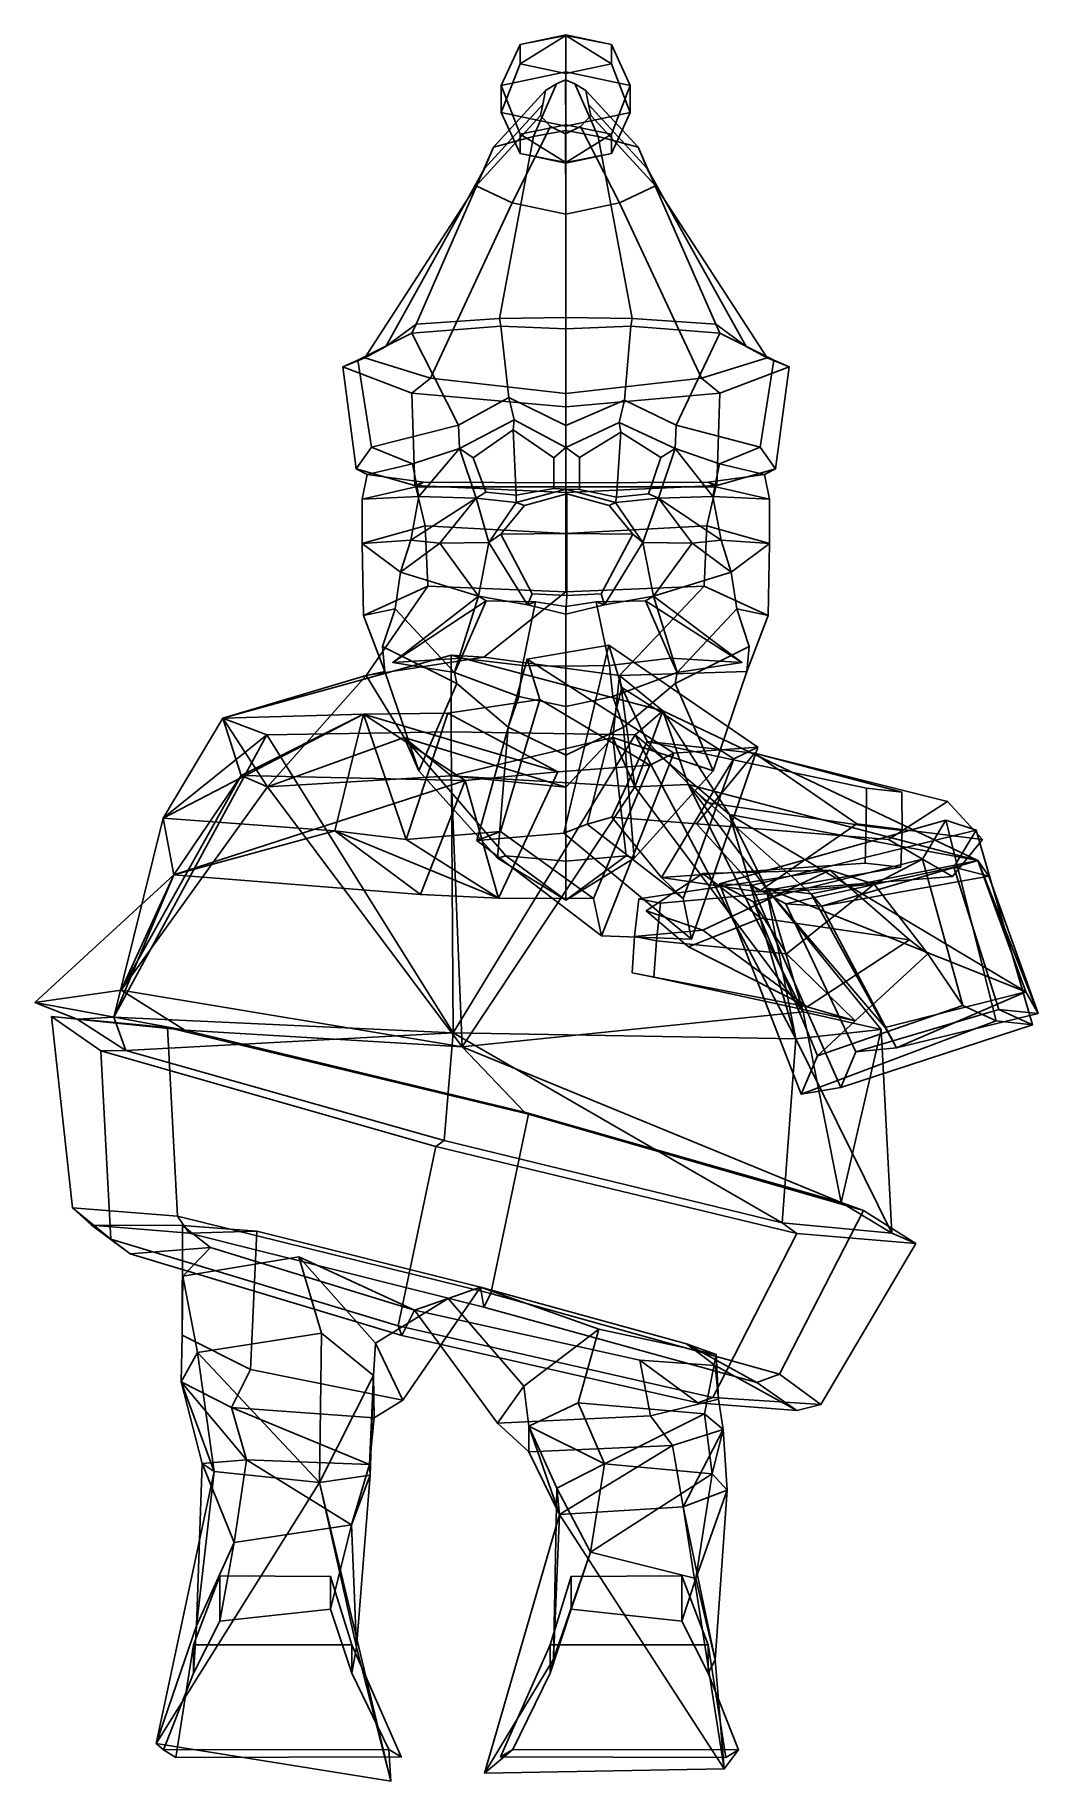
# Model space of a CAD drawing. Extents: x -126 to 173, y -160 to 361.
import ezdxf

# ---------------------------------------------------------------- set-up
doc = ezdxf.new("R2010")
doc.units = 0

msp = doc.modelspace()

# ---------------------------------------------------------------- linework, layer by layer
for p in [(-19.208097, 173.483734, 76.481369), (84.79847, 173.483734, 76.481369)]:
    msp.add_point(p)
for points in [[(18.712734, 357.672577, -29.904934), (32.321625, 360.535583, -36.798336), (32.321629, 349.526276, -48.066418), (13.075727, 345.477448, -38.317741)], [(32.321621, 349.08371, -9.224887), (32.321621, 360.352234, -20.709621), (18.71273, 351.946655, -16.118238)], [(18.71273, 351.946655, -16.118238), (32.321621, 360.352234, -20.709621), (18.712734, 357.672577, -29.904934)], [(32.321621, 360.352234, -20.709621), (32.321625, 360.535583, -36.798336), (18.712734, 357.672577, -29.904934)], [(32.321621, 360.352234, -20.709621), (45.930546, 357.672577, -29.90493), (32.321625, 360.535583, -36.798336)], [(45.930546, 351.946655, -16.118233), (45.930546, 357.672577, -29.90493), (32.321621, 360.352234, -20.709621)], [(32.321621, 349.08371, -9.224887), (45.930546, 351.946655, -16.118233), (32.321621, 360.352234, -20.709621)], [(45.930546, 357.672577, -29.90493), (51.56752, 345.477448, -38.317738), (32.321629, 349.526276, -48.066418), (32.321625, 360.535583, -36.798336)], [(13.075723, 337.379761, -18.820333), (18.71273, 351.946655, -16.118238), (18.712734, 357.672577, -29.904934), (13.075727, 345.477448, -38.317741)], [(51.567516, 337.379761, -18.82033), (51.56752, 345.477448, -38.317738), (45.930546, 357.672577, -29.90493), (45.930546, 351.946655, -16.118233)], [(32.321617, 333.330933, -9.071684), (32.321621, 349.08371, -9.224887), (18.71273, 351.946655, -16.118238), (13.075723, 337.379761, -18.820333)], [(18.712736, 330.910522, -41.019783), (13.075727, 345.477448, -38.317741), (32.321629, 349.526276, -48.066418), (32.321629, 333.773499, -47.913185)], [(32.321617, 333.330933, -9.071684), (51.567516, 337.379761, -18.82033), (45.930546, 351.946655, -16.118233), (32.321621, 349.08371, -9.224887)], [(45.930546, 330.910522, -41.019779), (32.321629, 333.773499, -47.913185), (32.321629, 349.526276, -48.066418), (51.56752, 345.477448, -38.317738)], [(26.275711, 343.939667, -17.589424), (25.525696, 339.830811, -19.321898), (8.127972, 320.708557, 24.556915), (10.8066, 327.100525, 35.120396)], [(29.616213, 345.934601, -16.74827), (26.275711, 343.939667, -17.589424), (10.8066, 327.100525, 35.120396), (22.736958, 330.203918, 40.24913)], [(13.075723, 337.379761, -18.820333), (13.075727, 345.477448, -38.317741), (18.712736, 330.910522, -41.019783), (18.712732, 325.184631, -27.233086)], [(32.311634, 347.098816, -16.25737), (29.616213, 345.934601, -16.74827), (22.736958, 330.203918, 40.24913), (32.363464, 332.015045, 43.242249)], [(32.311634, 347.098816, -16.25737), (32.363464, 332.015045, 43.242249), (41.989971, 330.203888, 40.24913), (35.007057, 345.934601, -16.748268)], [(35.007057, 345.934601, -16.748268), (41.989971, 330.203888, 40.24913), (53.92033, 327.100525, 35.120399), (38.347557, 343.939667, -17.589422)], [(38.347557, 343.939667, -17.589422), (53.92033, 327.100525, 35.120399), (56.598957, 320.708557, 24.556919), (39.097572, 339.830811, -19.321896)], [(51.567516, 337.379761, -18.82033), (45.930542, 325.184601, -27.233082), (45.930546, 330.910522, -41.019779), (51.56752, 345.477448, -38.317738)], [(25.525696, 339.830811, -19.321898), (24.839035, 336.516418, -20.719385), (5.675615, 315.552521, 16.035963), (8.127972, 320.708557, 24.556915)], [(39.097572, 339.830811, -19.321896), (56.598957, 320.708557, 24.556919), (59.051319, 315.552521, 16.035967), (39.784233, 336.516418, -20.719383)], [(24.839035, 336.516418, -20.719385), (27.839979, 333.27652, -22.085442), (16.393274, 310.51236, 7.706541), (5.675615, 315.552521, 16.035963)], [(32.321617, 333.330933, -9.071684), (13.075723, 337.379761, -18.820333), (18.712732, 325.184631, -27.233086), (32.321621, 322.321655, -20.339735)], [(27.839979, 333.27652, -22.085442), (32.31163, 331.093842, -23.005768), (32.363461, 307.116852, 2.095074), (16.393274, 310.51236, 7.706541)], [(32.321617, 322.504974, -36.428398), (18.712736, 330.910522, -41.019783), (32.321629, 333.773499, -47.913185)], [(36.783283, 333.27652, -22.08544), (48.333649, 310.512329, 7.706542), (32.363461, 307.116852, 2.095074), (32.31163, 331.093842, -23.005768)], [(32.321617, 333.330933, -9.071684), (32.321621, 322.321655, -20.339735), (45.930542, 325.184601, -27.233082), (51.567516, 337.379761, -18.82033)], [(32.321617, 322.504974, -36.428398), (32.321629, 333.773499, -47.913185), (45.930546, 330.910522, -41.019779)], [(39.784233, 336.516418, -20.719383), (59.051319, 315.552521, 16.035967), (48.333649, 310.512329, 7.706542), (36.783283, 333.27652, -22.08544)], [(-12.257105, 274.325958, 65.590981), (12.603201, 275.969391, 78.45623), (22.736958, 330.203918, 40.24913), (10.8066, 327.100525, 35.120396)], [(32.391464, 276.300629, 85.883911), (32.363464, 332.015045, 43.242249), (22.736958, 330.203918, 40.24913), (12.603201, 275.969391, 78.45623)], [(18.712732, 325.184631, -27.233086), (18.712736, 330.910522, -41.019783), (32.321617, 322.504974, -36.428398)], [(45.930542, 325.184601, -27.233082), (32.321617, 322.504974, -36.428398), (45.930546, 330.910522, -41.019779)], [(32.391464, 276.300629, 85.883911), (52.179722, 275.969391, 78.45623), (41.989971, 330.203888, 40.24913), (32.363464, 332.015045, 43.242249)], [(77.040039, 274.325958, 65.590981), (53.92033, 327.100525, 35.120399), (41.989971, 330.203888, 40.24913), (52.179722, 275.969391, 78.45623)], [(-21.297636, 267.628448, 38.143795), (-12.257105, 274.325958, 65.590981), (10.8066, 327.100525, 35.120396), (8.127972, 320.708557, 24.556915)], [(32.321621, 322.321655, -20.339735), (18.712732, 325.184631, -27.233086), (32.321617, 322.504974, -36.428398)], [(32.321621, 322.321655, -20.339735), (32.321617, 322.504974, -36.428398), (45.930542, 325.184601, -27.233082)], [(86.080566, 267.628448, 38.143795), (56.598957, 320.708557, 24.556919), (53.92033, 327.100525, 35.120399), (77.040039, 274.325958, 65.590981)], [(-27.567575, 264.313995, 15.175599), (-21.297636, 267.628448, 38.143795), (8.127972, 320.708557, 24.556915), (5.675615, 315.552521, 16.035963)], [(92.35051, 264.313995, 15.175599), (59.051319, 315.552521, 16.035967), (56.598957, 320.708557, 24.556919), (86.080566, 267.628448, 38.143795)], [(-7.979662, 258.234894, -5.563384), (-27.567575, 264.313995, 15.175599), (5.675615, 315.552521, 16.035963), (16.393274, 310.51236, 7.706541)], [(72.762589, 258.234894, -5.563384), (48.333649, 310.512329, 7.706542), (59.051319, 315.552521, 16.035967), (92.35051, 264.313995, 15.175599)], [(32.391464, 253.669556, -24.531799), (-7.979662, 258.234894, -5.563384), (16.393274, 310.51236, 7.706541), (32.363461, 307.116852, 2.095074)], [(32.391464, 253.669556, -24.531799), (32.363461, 307.116852, 2.095074), (48.333649, 310.512329, 7.706542), (72.762589, 258.234894, -5.563384)], [(12.991865, 273.711914, 83.361557), (12.603201, 275.969391, 78.45623), (-12.257105, 274.325958, 65.590981), (-13.499456, 271.64682, 70.202621)], [(32.391464, 272.963745, 89.477066), (32.391464, 276.300629, 85.883911), (12.603201, 275.969391, 78.45623), (12.991865, 273.711914, 83.361557)], [(32.391464, 272.963745, 89.477066), (51.791058, 273.711914, 83.361557), (52.179722, 275.969391, 78.45623), (32.391464, 276.300629, 85.883911)], [(51.791058, 273.711914, 83.361557), (78.282387, 271.64679, 70.202621), (77.040039, 274.325958, 65.590981), (52.179722, 275.969391, 78.45623)], [(-13.499456, 271.64682, 70.202621), (-12.257105, 274.325958, 65.590981), (-21.297636, 267.628448, 38.143795), (-29.596315, 263.572113, 39.553745)], [(0.407956, 244.189209, 76.455139), (-13.499456, 271.64682, 70.202621), (-29.596315, 263.572113, 39.553745), (-25.54925, 237.617249, 57.895088)], [(15.348691, 252.434967, 87.56958), (12.991865, 273.711914, 83.361557), (-13.499456, 271.64682, 70.202621), (0.407956, 244.189209, 76.455139)], [(32.391464, 244.106018, 91.793594), (32.391464, 272.963745, 89.477066), (12.991865, 273.711914, 83.361557), (15.348691, 252.434967, 87.56958)], [(32.391464, 244.106018, 91.793594), (49.837959, 251.630585, 87.639954), (51.791058, 273.711914, 83.361557), (32.391464, 272.963745, 89.477066)], [(49.837959, 251.630585, 87.639954), (65.247009, 244.189209, 76.455147), (78.282387, 271.64679, 70.202621), (51.791058, 273.711914, 83.361557)], [(65.247009, 244.189209, 76.455147), (90.332184, 237.617249, 57.895088), (94.379242, 263.572113, 39.553745), (78.282387, 271.64679, 70.202621)], [(78.282387, 271.64679, 70.202621), (94.379242, 263.572113, 39.553745), (86.080566, 267.628448, 38.143795), (77.040039, 274.325958, 65.590981)], [(-29.596315, 263.572113, 39.553745), (-21.297636, 267.628448, 38.143795), (-27.567575, 264.313995, 15.175599), (-34.122005, 261.561127, 13.751998)], [(94.379242, 263.572113, 39.553745), (98.904938, 261.561127, 13.751998), (92.35051, 264.313995, 15.175599), (86.080566, 267.628448, 38.143795)], [(-34.122005, 261.561127, 13.751998), (-27.567575, 264.313995, 15.175599), (-7.979662, 258.234894, -5.563384), (-13.50838, 253.783752, -8.997208)], [(-25.54925, 237.617249, 57.895088), (-29.596315, 263.572113, 39.553745), (-34.122005, 261.561127, 13.751998), (-30.122669, 231.177917, 20.593285)], [(-30.122669, 231.177917, 20.593285), (-34.122005, 261.561127, 13.751998), (-13.50838, 253.783752, -8.997208), (-12.613051, 226.170685, -5.220578)], [(98.904938, 261.561127, 13.751998), (78.291306, 253.783752, -8.997208), (72.762589, 258.234894, -5.563384), (92.35051, 264.313995, 15.175599)], [(94.905602, 231.177917, 20.593285), (77.395981, 226.170685, -5.220578), (78.291306, 253.783752, -8.997208), (98.904938, 261.561127, 13.751998)], [(90.332184, 237.617249, 57.895088), (94.905602, 231.177917, 20.593285), (98.904938, 261.561127, 13.751998), (94.379242, 263.572113, 39.553745)], [(-13.50838, 253.783752, -8.997208), (-7.979662, 258.234894, -5.563384), (32.391464, 253.669556, -24.531799), (32.391464, 249.670898, -28.751328)], [(78.291306, 253.783752, -8.997208), (32.391464, 249.670898, -28.751328), (32.391464, 253.669556, -24.531799), (72.762589, 258.234894, -5.563384)], [(-12.613051, 226.170685, -5.220578), (-13.50838, 253.783752, -8.997208), (32.391464, 249.670898, -28.751328), (32.39146, 224.162659, -24.888515)], [(15.348691, 252.434967, 87.56958), (0.407956, 244.189209, 76.455139), (0.700667, 237.255859, 74.955139), (16.917383, 245.788818, 86.918739)], [(32.391464, 244.106018, 91.793594), (15.348691, 252.434967, 87.56958), (16.917383, 245.788818, 86.918739), (32.391464, 237.497681, 89.069885)], [(77.395981, 226.170685, -5.220578), (32.39146, 224.162659, -24.888515), (32.391464, 249.670898, -28.751328), (78.291306, 253.783752, -8.997208)], [(32.391464, 244.106018, 91.793594), (32.391464, 237.497681, 89.069885), (48.269264, 244.981995, 86.932816), (49.837959, 251.630585, 87.639954)], [(49.837959, 251.630585, 87.639954), (48.269264, 244.981995, 86.932816), (64.9543, 237.255859, 74.955139), (65.247009, 244.189209, 76.455147)], [(16.658535, 242.816284, 84.455933), (16.917383, 245.788818, 86.918739), (0.700667, 237.255859, 74.955139), (4.721404, 234.447571, 74.640358)], [(16.658535, 242.816284, 84.455933), (28.80641, 234.444366, 86.081963), (32.391464, 237.497681, 89.069885), (16.917383, 245.788818, 86.918739)], [(48.776138, 242.121094, 84.254883), (48.269264, 244.981995, 86.932816), (32.391464, 237.497681, 89.069885), (36.429657, 234.563629, 86.262276)], [(48.776138, 242.121094, 84.254883), (60.695484, 234.567017, 72.136864), (64.9543, 237.255859, 74.955139), (48.269264, 244.981995, 86.932816)], [(-13.38371, 232.67926, 58.315578), (0.700667, 237.255859, 74.955139), (0.407956, 244.189209, 76.455139), (-25.54925, 237.617249, 57.895088)], [(17.557892, 223.323151, 82.626404), (16.658535, 242.816284, 84.455933), (4.721404, 234.447571, 74.640358), (8.468406, 224.25769, 77.53418)], [(28.80641, 234.444366, 86.081963), (16.658535, 242.816284, 84.455933), (17.557892, 223.323151, 82.626404), (28.80641, 225.327087, 86.926163)], [(36.429657, 234.563629, 86.262276), (36.429657, 225.059021, 87.30452), (47.459126, 222.710754, 81.996193), (48.776138, 242.121094, 84.254883)], [(47.459126, 222.710754, 81.996193), (57.02145, 223.706787, 75.709473), (60.695484, 234.567017, 72.136864), (48.776138, 242.121094, 84.254883)], [(78.166641, 232.67926, 58.315578), (90.332184, 237.617249, 57.895088), (65.247009, 244.189209, 76.455147), (64.9543, 237.255859, 74.955139)], [(-25.54925, 237.617249, 57.895088), (-30.122669, 231.177917, 20.593285), (-26.817125, 229.514771, 21.399323), (-13.38371, 232.67926, 58.315578)], [(-11.410958, 222.9776, 58.642235), (0.700667, 237.255859, 74.955139), (-13.38371, 232.67926, 58.315578)], [(5.630935, 222.416992, 78.535522), (0.700667, 237.255859, 74.955139), (-11.410958, 222.9776, 58.642235)], [(8.468406, 224.25769, 77.53418), (4.721404, 234.447571, 74.640358), (0.700667, 237.255859, 74.955139), (5.630935, 222.416992, 78.535522)], [(28.80641, 225.327087, 86.926163), (32.391464, 225.079681, 90.130562), (32.391464, 237.497681, 89.069885), (28.80641, 234.444366, 86.081963)], [(36.429657, 225.059021, 87.30452), (36.429657, 234.563629, 86.262276), (32.391464, 237.497681, 89.069885), (32.391464, 225.079681, 90.130562)], [(57.02145, 223.706787, 75.709473), (60.024033, 222.416992, 78.535522), (64.9543, 237.255859, 74.955139), (60.695484, 234.567017, 72.136864)], [(60.024033, 222.416992, 78.535522), (76.193886, 222.9776, 58.642235), (64.9543, 237.255859, 74.955139)], [(76.193886, 222.9776, 58.642235), (78.166641, 232.67926, 58.315578), (64.9543, 237.255859, 74.955139)], [(90.332184, 237.617249, 57.895088), (78.166641, 232.67926, 58.315578), (91.60006, 229.514771, 21.399323), (94.905602, 231.177917, 20.593285)], [(-30.122669, 231.177917, 20.593285), (-12.613051, 226.170685, -5.220578), (-10.026922, 227.219543, -4.913687), (-26.817125, 229.514771, 21.399323)], [(-13.38371, 232.67926, 58.315578), (-26.817125, 229.514771, 21.399323), (-28.321535, 222.161499, 22.448393), (-11.410958, 222.9776, 58.642235)], [(-28.321535, 222.161499, 22.448393), (-26.817125, 229.514771, 21.399323), (-10.026922, 227.219543, -4.913687), (-12.339285, 225.840881, -7.341248)], [(94.905602, 231.177917, 20.593285), (91.60006, 229.514771, 21.399323), (74.809853, 227.219543, -4.913687), (77.395981, 226.170685, -5.220578)], [(93.104462, 222.161499, 22.448393), (77.122208, 225.840881, -7.341248), (74.809853, 227.219543, -4.913687), (91.60006, 229.514771, 21.399323)], [(78.166641, 232.67926, 58.315578), (76.193886, 222.9776, 58.642235), (93.104462, 222.161499, 22.448393), (91.60006, 229.514771, 21.399323)], [(-28.343317, 208.967529, 24.627325), (-28.321535, 222.161499, 22.448393), (-12.339285, 225.840881, -7.341248), (-9.594507, 214.143799, -8.824977)], [(-12.613051, 226.170685, -5.220578), (32.39146, 224.162659, -24.888515), (32.39146, 226.992981, -22.073092), (-10.026922, 227.219543, -4.913687)], [(-12.339285, 225.840881, -7.341248), (-10.026922, 227.219543, -4.913687), (32.39146, 226.992981, -22.073092), (32.39146, 225.766663, -22.418888)], [(-9.594507, 214.143799, -8.824977), (-12.339285, 225.840881, -7.341248), (32.39146, 225.766663, -22.418888), (32.391445, 211.890503, -20.959574)], [(17.557892, 223.323151, 82.626404), (8.468406, 224.25769, 77.53418), (5.630935, 222.416992, 78.535522), (17.590784, 221.136108, 84.822235)], [(17.557892, 223.323151, 82.626404), (17.590784, 221.136108, 84.822235), (32.391464, 225.079681, 90.130562), (28.80641, 225.327087, 86.926163)], [(32.649845, 223.693329, 104.522385), (32.391464, 225.079681, 90.130562), (17.590784, 221.136108, 84.822235), (20.026972, 220.259094, 101.005867)], [(74.377434, 214.143799, -8.824977), (32.391445, 211.890503, -20.959574), (32.39146, 225.766663, -22.418888), (77.122208, 225.840881, -7.341248)], [(77.395981, 226.170685, -5.220578), (74.809853, 227.219543, -4.913687), (32.39146, 226.992981, -22.073092), (32.39146, 224.162659, -24.888515)], [(77.122208, 225.840881, -7.341248), (32.39146, 225.766663, -22.418888), (32.39146, 226.992981, -22.073092), (74.809853, 227.219543, -4.913687)], [(32.649845, 223.693329, 104.522385), (45.27272, 220.259094, 101.005867), (47.192142, 221.136108, 84.822235), (32.391464, 225.079681, 90.130562)], [(47.459126, 222.710754, 81.996193), (36.429657, 225.059021, 87.30452), (32.391464, 225.079681, 90.130562), (47.192142, 221.136108, 84.822235)], [(93.126251, 208.967529, 24.627325), (74.377434, 214.143799, -8.824977), (77.122208, 225.840881, -7.341248), (93.104462, 222.161499, 22.448393)], [(-11.410958, 222.9776, 58.642235), (-28.321535, 222.161499, 22.448393), (-28.343317, 208.967529, 24.627325), (-13.852727, 209.878479, 58.491058)], [(-13.852727, 209.878479, 58.491058), (5.630935, 222.416992, 78.535522), (-11.410958, 222.9776, 58.642235)], [(-5.19875, 209.061707, 81.712074), (5.630935, 222.416992, 78.535522), (-13.852727, 209.878479, 58.491058)], [(-5.19875, 209.061707, 81.712074), (9.433009, 209.215088, 84.746506), (5.630935, 222.416992, 78.535522)], [(9.433009, 209.215088, 84.746506), (17.590784, 221.136108, 84.822235), (5.630935, 222.416992, 78.535522)], [(12.950644, 211.694733, 102.203201), (20.026972, 220.259094, 101.005867), (17.590784, 221.136108, 84.822235), (9.433009, 209.215088, 84.746506)], [(32.649845, 211.876404, 108.652412), (32.649845, 223.693329, 104.522385), (20.026972, 220.259094, 101.005867), (12.950644, 211.694733, 102.203201)], [(32.649845, 211.876404, 108.652412), (52.349049, 211.694733, 102.203201), (45.27272, 220.259094, 101.005867), (32.649845, 223.693329, 104.522385)], [(52.349049, 211.694733, 102.203201), (55.349922, 209.215088, 84.746506), (47.192142, 221.136108, 84.822235), (45.27272, 220.259094, 101.005867)], [(47.459126, 222.710754, 81.996193), (47.192142, 221.136108, 84.822235), (60.024033, 222.416992, 78.535522), (57.02145, 223.706787, 75.709473)], [(55.349922, 209.215088, 84.746506), (60.024033, 222.416992, 78.535522), (47.192142, 221.136108, 84.822235)], [(69.981682, 209.061707, 81.712074), (60.024033, 222.416992, 78.535522), (55.349922, 209.215088, 84.746506)], [(78.635658, 209.878479, 58.491058), (76.193886, 222.9776, 58.642235), (60.024033, 222.416992, 78.535522)], [(69.981682, 209.061707, 81.712074), (78.635658, 209.878479, 58.491058), (60.024033, 222.416992, 78.535522)], [(76.193886, 222.9776, 58.642235), (78.635658, 209.878479, 58.491058), (93.126251, 208.967529, 24.627325), (93.104462, 222.161499, 22.448393)], [(-27.906961, 187.413269, 25.990013), (-28.343317, 208.967529, 24.627325), (-9.594507, 214.143799, -8.824977), (-8.801791, 196.156128, -5.914131)], [(-8.801791, 196.156128, -5.914131), (-9.594507, 214.143799, -8.824977), (32.391445, 211.890503, -20.959574), (32.391445, 194.530426, -16.528414)], [(73.584717, 196.156128, -5.914132), (32.391445, 194.530426, -16.528414), (32.391445, 211.890503, -20.959574), (74.377434, 214.143799, -8.824977)], [(92.689896, 187.413269, 25.990011), (73.584717, 196.156128, -5.914132), (74.377434, 214.143799, -8.824977), (93.126251, 208.967529, 24.627325)], [(-13.852727, 209.878479, 58.491058), (-28.343317, 208.967529, 24.627325), (-16.918802, 200.355103, 57.93428)], [(-18.524546, 189.425171, 58.112984), (-16.918802, 200.355103, 57.93428), (-28.343317, 208.967529, 24.627325), (-27.906961, 187.413269, 25.990013)], [(-16.918802, 200.355103, 57.93428), (-5.19875, 209.061707, 81.712074), (-13.852727, 209.878479, 58.491058)], [(6.29787, 193.248383, 78.594643), (-5.19875, 209.061707, 81.712074), (-16.918802, 200.355103, 57.93428)], [(6.29787, 193.248383, 78.594643), (9.433009, 209.215088, 84.746506), (-5.19875, 209.061707, 81.712074)], [(20.925003, 190.627991, 84.49778), (9.433009, 209.215088, 84.746506), (6.29787, 193.248383, 78.594643)], [(22.374971, 193.946747, 97.367508), (12.950644, 211.694733, 102.203201), (9.433009, 209.215088, 84.746506), (20.925003, 190.627991, 84.49778)], [(32.649845, 193.425293, 102.597534), (32.649845, 211.876404, 108.652412), (12.950644, 211.694733, 102.203201), (22.374971, 193.946747, 97.367508)], [(32.649845, 193.425293, 102.597534), (42.924721, 193.946747, 97.367508), (52.349049, 211.694733, 102.203201), (32.649845, 211.876404, 108.652412)], [(42.924721, 193.946747, 97.367508), (43.857925, 190.627991, 84.49778), (55.349922, 209.215088, 84.746506), (52.349049, 211.694733, 102.203201)], [(43.857925, 190.627991, 84.49778), (58.485062, 193.248383, 78.594643), (55.349922, 209.215088, 84.746506)], [(58.485062, 193.248383, 78.594643), (69.981682, 209.061707, 81.712074), (55.349922, 209.215088, 84.746506)], [(58.485062, 193.248383, 78.594643), (81.701736, 200.355103, 57.93428), (69.981682, 209.061707, 81.712074)], [(81.701736, 200.355103, 57.93428), (78.635658, 209.878479, 58.491058), (69.981682, 209.061707, 81.712074)], [(78.635658, 209.878479, 58.491058), (81.701736, 200.355103, 57.93428), (93.126251, 208.967529, 24.627325)], [(83.30748, 189.425171, 58.112984), (92.689896, 187.413269, 25.990011), (93.126251, 208.967529, 24.627325), (81.701736, 200.355103, 57.93428)], [(-18.524546, 189.425171, 58.112984), (-0.81014, 170.422424, 84.903992), (6.29787, 193.248383, 78.594643), (-16.918802, 200.355103, 57.93428)], [(83.30748, 189.425171, 58.112984), (81.701736, 200.355103, 57.93428), (58.485062, 193.248383, 78.594643), (65.593071, 170.422424, 84.903992)], [(-21.578421, 170.801636, 30.099125), (-27.906961, 187.413269, 25.990013), (-8.801791, 196.156128, -5.914131), (-27.144491, 169.574829, 22.78937)], [(-27.144491, 169.574829, 22.78937), (-8.801791, 196.156128, -5.914131), (32.391445, 194.530426, -16.528414), (7.919498, 175.038818, 1.763504)], [(8.66406, 191.827759, 92.594864), (6.29787, 193.248383, 78.594643), (-19.208097, 173.483734, 76.481369)], [(-19.208097, 173.483734, 76.481369), (6.29787, 193.248383, 78.594643), (-0.81014, 170.422424, 84.903992)], [(8.66406, 191.827759, 92.594864), (23.361429, 191.565491, 92.711975), (20.925003, 190.627991, 84.49778), (6.29787, 193.248383, 78.594643)], [(48.339573, 169.574829, 22.78937), (7.919498, 175.038818, 1.763504), (32.391445, 194.530426, -16.528414), (73.584717, 196.156128, -5.914132)], [(32.649845, 193.425293, 102.597534), (22.374971, 193.946747, 97.367508), (20.925003, 190.627991, 84.49778), (32.391464, 187.840637, 90.417267)], [(32.649845, 193.425293, 102.597534), (32.391464, 187.840637, 90.417267), (43.857925, 190.627991, 84.49778), (42.924721, 193.946747, 97.367508)], [(56.11887, 191.827759, 92.594864), (58.485062, 193.248383, 78.594643), (43.857925, 190.627991, 84.49778), (41.421501, 191.565491, 92.711975)], [(86.361351, 170.801636, 30.099123), (48.339573, 169.574829, 22.78937), (73.584717, 196.156128, -5.914132), (92.689896, 187.413269, 25.990011)], [(56.11887, 191.827759, 92.594864), (84.79847, 173.483734, 76.481369), (58.485062, 193.248383, 78.594643)], [(84.79847, 173.483734, 76.481369), (65.593071, 170.422424, 84.903992), (58.485062, 193.248383, 78.594643)], [(-21.578421, 170.801636, 30.099125), (-22.24777, 178.167114, 61.283264), (-18.524546, 189.425171, 58.112984), (-27.906961, 187.413269, 25.990013)], [(-18.524546, 189.425171, 58.112984), (-22.24777, 178.167114, 61.283264), (-0.126969, 167.200684, 75.892807), (-0.81014, 170.422424, 84.903992)], [(1.186858, 174.779022, 94.988876), (8.66406, 191.827759, 92.594864), (-19.208097, 173.483734, 76.481369)], [(23.361429, 191.565491, 92.711975), (8.66406, 191.827759, 92.594864), (1.186858, 174.779022, 94.988876), (19.400476, 172.587708, 103.656441)], [(19.400476, 172.587708, 103.656441), (32.391464, 172.384216, 104.340149), (32.391464, 190.151428, 95.460541), (23.361429, 191.565491, 92.711975)], [(32.391464, 190.151428, 95.460541), (32.391464, 187.840637, 90.417267), (20.925003, 190.627991, 84.49778), (23.361429, 191.565491, 92.711975)], [(45.38245, 172.587708, 103.656441), (41.421501, 191.565491, 92.711975), (32.391464, 190.151428, 95.460541), (32.391464, 172.384216, 104.340149)], [(32.391464, 190.151428, 95.460541), (41.421501, 191.565491, 92.711975), (43.857925, 190.627991, 84.49778), (32.391464, 187.840637, 90.417267)], [(41.421501, 191.565491, 92.711975), (45.38245, 172.587708, 103.656441), (63.596073, 174.779022, 94.988876), (56.11887, 191.827759, 92.594864)], [(63.596073, 174.779022, 94.988876), (84.79847, 173.483734, 76.481369), (56.11887, 191.827759, 92.594864)], [(83.30748, 189.425171, 58.112984), (65.593071, 170.422424, 84.903992), (64.909897, 167.200684, 75.892807), (87.030708, 178.167114, 61.283264)], [(86.361351, 170.801636, 30.099123), (92.689896, 187.413269, 25.990011), (83.30748, 189.425171, 58.112984), (87.030708, 178.167114, 61.283264)], [(-0.126969, 167.200684, 75.892807), (-22.24777, 178.167114, 61.283264), (-21.578421, 170.801636, 30.099125), (-11.500352, 141.154175, 46.093552)], [(31.804848, 122.525208, 197.979782), (45.197418, 178.6203, 174.777786), (20.797024, 174.389954, 153.892654), (5.878274, 120.330383, 177.485611)], [(64.589813, 146.428558, 103.791679), (20.797024, 174.389954, 153.892654), (45.197418, 178.6203, 174.777786), (89.572556, 148.203827, 125.470535)], [(31.804848, 122.525208, 197.979782), (38.706837, 125.283539, 189.348282), (49.098778, 166.037659, 171.350113), (45.197418, 178.6203, 174.777786)], [(89.572556, 148.203827, 125.470535), (45.197418, 178.6203, 174.777786), (49.098778, 166.037659, 171.350113), (82.470245, 144.737061, 134.417038)], [(64.909897, 167.200684, 75.892807), (76.283279, 141.154175, 46.093552), (86.361351, 170.801636, 30.099123), (87.030708, 178.167114, 61.283264)], [(-1.853932, 175.667419, 2.126543), (-1.857344, 152.779846, -48.828026), (-56.752666, 151.893738, -40.071373), (-69.913673, 156.816528, -4.447492)], [(-1.853932, 175.667419, 2.126543), (-69.913673, 156.816528, -4.447492), (-27.144491, 169.574829, 22.78937), (7.919498, 175.038818, 1.763504)], [(-0.81014, 170.422424, 84.903992), (1.186858, 174.779022, 94.988876), (-19.208097, 173.483734, 76.481369)], [(-1.853932, 175.667419, 2.126543), (61.296047, 159.037598, -2.810117), (53.064346, 151.893738, -40.071373), (-1.857344, 152.779846, -48.828026)], [(7.919498, 175.038818, 1.763504), (48.339573, 169.574829, 22.78937), (61.296047, 159.037598, -2.810117), (-1.853932, 175.667419, 2.126543)], [(19.400476, 172.587708, 103.656441), (1.186858, 174.779022, 94.988876), (-0.81014, 170.422424, 84.903992), (18.398849, 163.288666, 93.750816)], [(5.878274, 120.330383, 177.485611), (20.797024, 174.389954, 153.892654), (24.569313, 162.402191, 150.560028), (12.893144, 123.091125, 168.717361)], [(32.391464, 172.384216, 104.340149), (19.400476, 172.587708, 103.656441), (18.398849, 163.288666, 93.750816), (32.391464, 160.321869, 99.222183)], [(64.589813, 146.428558, 103.791679), (57.371582, 142.862488, 112.888626), (24.569313, 162.402191, 150.560028), (20.797024, 174.389954, 153.892654)], [(32.391464, 172.384216, 104.340149), (32.391464, 160.321869, 99.222183), (46.384079, 163.288666, 93.750816), (45.38245, 172.587708, 103.656441)], [(45.38245, 172.587708, 103.656441), (46.384079, 163.288666, 93.750816), (65.593071, 170.422424, 84.903992), (63.596073, 174.779022, 94.988876)], [(65.593071, 170.422424, 84.903992), (84.79847, 173.483734, 76.481369), (63.596073, 174.779022, 94.988876)], [(-69.913673, 156.816528, -4.447492), (-56.614574, 136.405731, 55.426003), (-27.144491, 169.574829, 22.78937)], [(-56.614574, 136.405731, 55.426003), (-15.809608, 151.091187, 47.566353), (-27.144491, 169.574829, 22.78937)], [(-11.500352, 141.154175, 46.093552), (-21.578421, 170.801636, 30.099125), (-27.144491, 169.574829, 22.78937), (-15.809608, 151.091187, 47.566353)], [(12.03143, 115.152649, 77.845467), (15.216556, 154.137146, 95.798668), (-0.126969, 167.200684, 75.892807), (-11.500352, 141.154175, 46.093552)], [(15.216556, 154.137146, 95.798668), (18.398849, 163.288666, 93.750816), (-0.81014, 170.422424, 84.903992), (-0.126969, 167.200684, 75.892807)], [(76.283279, 141.154175, 46.093552), (46.37785, 151.091187, 47.566353), (48.339573, 169.574829, 22.78937), (86.361351, 170.801636, 30.099123)], [(52.935226, 136.405731, 55.425999), (48.339573, 169.574829, 22.78937), (46.37785, 151.091187, 47.566353)], [(49.566372, 154.137146, 95.798668), (64.909897, 167.200684, 75.892807), (65.593071, 170.422424, 84.903992), (46.384079, 163.288666, 93.750816)], [(61.296047, 159.037598, -2.810117), (48.339573, 169.574829, 22.78937), (52.935226, 136.405731, 55.425999)], [(52.751499, 115.152649, 77.845467), (76.283279, 141.154175, 46.093552), (64.909897, 167.200684, 75.892807), (49.566372, 154.137146, 95.798668)], [(12.893144, 123.091125, 168.717361), (24.569313, 162.402191, 150.560028), (-2.837895, 158.340118, 127.330933), (-15.258835, 120.700073, 146.217606)], [(-2.837895, 158.340118, 127.330933), (24.569313, 162.402191, 150.560028), (57.371582, 142.862488, 112.888626), (29.999403, 140.818024, 89.410072)], [(32.391464, 145.791687, 102.164879), (32.391464, 160.321869, 99.222183), (18.398849, 163.288666, 93.750816), (15.216556, 154.137146, 95.798668)], [(32.391464, 145.791687, 102.164879), (49.566372, 154.137146, 95.798668), (46.384079, 163.288666, 93.750816), (32.391464, 160.321869, 99.222183)], [(46.127705, 127.350769, 183.696426), (56.642212, 149.926483, 168.488937), (49.098778, 166.037659, 171.350113), (38.706837, 125.283539, 189.348282)], [(74.343872, 131.695374, 144.604858), (82.470245, 144.737061, 134.417038), (49.098778, 166.037659, 171.350113), (56.642212, 149.926483, 168.488937)], [(-87.713943, 127.050232, -19.221262), (-27.978804, 158.038666, 79.437309), (-69.913673, 156.816528, -4.447492)], [(-87.713943, 127.050232, -19.221262), (-36.548073, 123.21228, 97.216919), (-27.978804, 158.038666, 79.437309)], [(-87.713943, 127.050232, -19.221262), (-69.913673, 156.816528, -4.447492), (-56.752666, 151.893738, -40.071373)], [(-64.401245, 139.768311, 19.631517), (-69.913673, 156.816528, -4.447492), (-27.978804, 158.038666, 79.437309)], [(-64.401245, 139.768311, 19.631517), (-56.614574, 136.405731, 55.426003), (-69.913673, 156.816528, -4.447492)], [(-64.401245, 139.768311, 19.631517), (-27.978804, 158.038666, 79.437309), (2.340626, 138.21521, 48.344009)], [(-15.258835, 120.700073, 146.217606), (-27.978804, 158.038666, 79.437309), (-36.548073, 123.21228, 97.216919)], [(29.999403, 140.818024, 89.410072), (-27.978804, 158.038666, 79.437309), (-2.837895, 158.340118, 127.330933)], [(-15.258835, 120.700073, 146.217606), (-2.837895, 158.340118, 127.330933), (-27.978804, 158.038666, 79.437309)], [(29.999403, 140.818024, 89.410072), (2.340626, 138.21521, 48.344009), (-27.978804, 158.038666, 79.437309)], [(68.863998, 137.066223, 41.860542), (61.296047, 159.037598, -2.810117), (52.935226, 136.405731, 55.425999)], [(81.110985, 128.122223, -32.56757), (53.064346, 151.893738, -40.071373), (61.296047, 159.037598, -2.810117)], [(68.863998, 137.066223, 41.860542), (155.231415, 114.404724, 55.537479), (61.296047, 159.037598, -2.810117)], [(81.110985, 128.122223, -32.56757), (61.296047, 159.037598, -2.810117), (155.231415, 114.404724, 55.537479)], [(-102.381958, 67.696808, -70.518303), (-56.752666, 151.893738, -40.071373), (-1.221247, 62.991302, -106.534233)], [(-102.381958, 67.696808, -70.518303), (-87.713943, 127.050232, -19.221262), (-56.752666, 151.893738, -40.071373)], [(-1.221247, 62.991302, -106.534233), (-56.752666, 151.893738, -40.071373), (-1.857344, 152.779846, -48.828026)], [(-1.823221, 139.682312, 62.260628), (-15.809608, 151.091187, 47.566353), (-56.614574, 136.405731, 55.426003)], [(12.03143, 115.152649, 77.845467), (-11.500352, 141.154175, 46.093552), (-15.809608, 151.091187, 47.566353), (14.450376, 115.84491, 61.938782)], [(14.450376, 115.84491, 61.938782), (-15.809608, 151.091187, 47.566353), (32.391464, 136.247467, 35.995632), (32.391464, 114.210785, 57.642708)], [(32.391464, 136.247467, 35.995632), (-15.809608, 151.091187, 47.566353), (-1.823221, 139.682312, 62.260628)], [(-1.221247, 62.991302, -106.534233), (-1.857344, 152.779846, -48.828026), (53.064346, 151.893738, -40.071373)], [(32.391464, 136.247467, 35.995632), (-1.823221, 139.682312, 62.260628), (46.37785, 151.091187, 47.566353)], [(-1.823221, 139.682312, 62.260628), (52.935226, 136.405731, 55.425999), (46.37785, 151.091187, 47.566353)], [(100.899857, 61.213303, -73.926201), (-1.221247, 62.991302, -106.534233), (53.064346, 151.893738, -40.071373)], [(32.391464, 102.635483, 81.087402), (32.391464, 145.791687, 102.164879), (15.216556, 154.137146, 95.798668), (12.03143, 115.152649, 77.845467)], [(32.391464, 102.635483, 81.087402), (52.751499, 115.152649, 77.845467), (49.566372, 154.137146, 95.798668), (32.391464, 145.791687, 102.164879)], [(50.332554, 115.84491, 61.938782), (32.391464, 114.210785, 57.642708), (32.391464, 136.247467, 35.995632), (46.37785, 151.091187, 47.566353)], [(52.751499, 115.152649, 77.845467), (50.332554, 115.84491, 61.938782), (46.37785, 151.091187, 47.566353), (76.283279, 141.154175, 46.093552)], [(100.899857, 61.213303, -73.926201), (53.064346, 151.893738, -40.071373), (81.110985, 128.122223, -32.56757)], [(42.973209, 91.934402, 135.530777), (40.641331, 103.134064, 137.202026), (57.371582, 142.862488, 112.888626), (64.589813, 146.428558, 103.791679)], [(42.973209, 91.934402, 135.530777), (64.589813, 146.428558, 103.791679), (89.572556, 148.203827, 125.470535), (69.826088, 90.969055, 156.641098)], [(71.312355, 125.37088, 217.202576), (88.603676, 146.409088, 193.163696), (56.642212, 149.926483, 168.488937), (46.127705, 127.350769, 183.696426)], [(121.906326, 124.626587, 147.47081), (74.343872, 131.695374, 144.604858), (56.642212, 149.926483, 168.488937), (121.963646, 135.985443, 147.853271)], [(132.555496, 134.738342, 155.182663), (121.963646, 135.985443, 147.853271), (56.642212, 149.926483, 168.488937), (88.603676, 146.409088, 193.163696)], [(69.826088, 90.969055, 156.641098), (89.572556, 148.203827, 125.470535), (82.470245, 144.737061, 134.417038), (67.297966, 103.061752, 158.458069)], [(128.576752, 120.655823, 234.584167), (146.163834, 132.043396, 228.536636), (88.603676, 146.409088, 193.163696), (71.312355, 125.37088, 217.202576)], [(156.534058, 120.655823, 213.534195), (119.159309, 125.37088, 173.76152), (88.603676, 146.409088, 193.163696), (146.163834, 132.043396, 228.536636)], [(132.583908, 123.377686, 154.708191), (132.555496, 134.738342, 155.182663), (88.603676, 146.409088, 193.163696), (119.159309, 125.37088, 173.76152)], [(12.337571, 103.210846, 114.632607), (2.340626, 138.21521, 48.344009), (29.999403, 140.818024, 89.410072)], [(29.999403, 140.818024, 89.410072), (57.371582, 142.862488, 112.888626), (40.641331, 103.134064, 137.202026), (12.337571, 103.210846, 114.632607)], [(60.919231, 109.371246, 164.048477), (67.297966, 103.061752, 158.458069), (82.470245, 144.737061, 134.417038), (74.343872, 131.695374, 144.604858)], [(-100.18795, 75.77861, 83.559113), (-64.401245, 139.768311, 19.631517), (-84.5354, 110.142761, 6.391457)], [(-100.18795, 75.77861, 83.559113), (-56.614574, 136.405731, 55.426003), (-64.401245, 139.768311, 19.631517)], [(1.498597, 58.886078, 111.771317), (-56.614574, 136.405731, 55.426003), (-100.18795, 75.77861, 83.559113)], [(-84.5354, 110.142761, 6.391457), (-64.401245, 139.768311, 19.631517), (2.340626, 138.21521, 48.344009)], [(-10.971701, 104.236725, 71.488876), (-84.5354, 110.142761, 6.391457), (2.340626, 138.21521, 48.344009)], [(1.498597, 58.886078, 111.771317), (-1.823221, 139.682312, 62.260628), (-56.614574, 136.405731, 55.426003)], [(12.337571, 103.210846, 114.632607), (-10.971701, 104.236725, 71.488876), (2.340626, 138.21521, 48.344009)], [(1.498597, 58.886078, 111.771317), (52.935226, 136.405731, 55.425999), (-1.823221, 139.682312, 62.260628)], [(1.498597, 58.886078, 111.771317), (103.093857, 69.295105, 80.151215), (52.935226, 136.405731, 55.425999)], [(103.093857, 69.295105, 80.151215), (68.863998, 137.066223, 41.860542), (52.935226, 136.405731, 55.425999)], [(103.093857, 69.295105, 80.151215), (92.110207, 106.193115, 5.434026), (68.863998, 137.066223, 41.860542)], [(92.110207, 106.193115, 5.434026), (105.46772, 104.465088, 70.25135), (68.863998, 137.066223, 41.860542)], [(68.863998, 137.066223, 41.860542), (105.46772, 104.465088, 70.25135), (155.231415, 114.404724, 55.537479)], [(132.583908, 123.377686, 154.708191), (121.906326, 124.626587, 147.47081), (121.963646, 135.985443, 147.853271), (132.555496, 134.738342, 155.182663)], [(121.593353, 113.65271, 147.56749), (60.919231, 109.371246, 164.048477), (74.343872, 131.695374, 144.604858), (121.906326, 124.626587, 147.47081)], [(147.674377, 109.649353, 226.74588), (156.534058, 120.655823, 213.534195), (146.163834, 132.043396, 228.536636), (128.576752, 120.655823, 234.584167)], [(-102.381958, 67.696808, -70.518303), (-84.5354, 110.142761, 6.391457), (-87.713943, 127.050232, -19.221262)], [(-84.5354, 110.142761, 6.391457), (-36.548073, 123.21228, 97.216919), (-87.713943, 127.050232, -19.221262)], [(69.826088, 90.969055, 156.641098), (67.297966, 103.061752, 158.458069), (38.706837, 125.283539, 189.348282), (31.804848, 122.525208, 197.979782)], [(60.919231, 109.371246, 164.048477), (46.127705, 127.350769, 183.696426), (38.706837, 125.283539, 189.348282), (67.297966, 103.061752, 158.458069)], [(89.796875, 105.045105, 189.493118), (71.312355, 125.37088, 217.202576), (46.127705, 127.350769, 183.696426), (60.919231, 109.371246, 164.048477)], [(147.674377, 109.649353, 226.74588), (128.576752, 120.655823, 234.584167), (71.312355, 125.37088, 217.202576), (89.796875, 105.045105, 189.493118)], [(87.699318, 106.949951, 123.214111), (78.169861, 107.426758, 154.935135), (145.605515, 126.421478, 175.359375), (154.69397, 123.452454, 144.407013)], [(78.169861, 107.426758, 154.935135), (88.279938, 102.095078, 158.379089), (138.68486, 114.851501, 173.480103), (145.605515, 126.421478, 175.359375)], [(100.899857, 61.213303, -73.926201), (81.110985, 128.122223, -32.56757), (92.110207, 106.193115, 5.434026)], [(81.110985, 128.122223, -32.56757), (155.231415, 114.404724, 55.537479), (169.500275, 75.301056, 42.894657)], [(92.110207, 106.193115, 5.434026), (81.110985, 128.122223, -32.56757), (169.500275, 75.301056, 42.894657)], [(147.674377, 109.649353, 226.74588), (89.796875, 105.045105, 189.493118), (119.159309, 125.37088, 173.76152), (156.534058, 120.655823, 213.534195)], [(132.224121, 112.401794, 154.909912), (132.583908, 123.377686, 154.708191), (119.159309, 125.37088, 173.76152), (89.796875, 105.045105, 189.493118)], [(160.639389, 66.581772, 182.944992), (145.605515, 126.421478, 175.359375), (138.68486, 114.851501, 173.480103), (150.756836, 71.151901, 179.598679)], [(160.639389, 66.581772, 182.944992), (171.516266, 65.437607, 151.681595), (154.69397, 123.452454, 144.407013), (145.605515, 126.421478, 175.359375)], [(-10.971701, 104.236725, 71.488876), (-36.548073, 123.21228, 97.216919), (-84.5354, 110.142761, 6.391457)], [(12.337571, 103.210846, 114.632607), (-15.258835, 120.700073, 146.217606), (-36.548073, 123.21228, 97.216919)], [(12.337571, 103.210846, 114.632607), (-36.548073, 123.21228, 97.216919), (-10.971701, 104.236725, 71.488876)], [(12.337571, 103.210846, 114.632607), (40.641331, 103.134064, 137.202026), (12.893144, 123.091125, 168.717361), (-15.258835, 120.700073, 146.217606)], [(42.973209, 91.934402, 135.530777), (5.878274, 120.330383, 177.485611), (12.893144, 123.091125, 168.717361), (40.641331, 103.134064, 137.202026)], [(42.973209, 91.934402, 135.530777), (69.826088, 90.969055, 156.641098), (31.804848, 122.525208, 197.979782), (5.878274, 120.330383, 177.485611)], [(87.699318, 106.949951, 123.214111), (154.69397, 123.452454, 144.407013), (148.019104, 112.44397, 142.589737), (97.970398, 101.488464, 126.71434)], [(132.224121, 112.401794, 154.909912), (121.593353, 113.65271, 147.56749), (121.906326, 124.626587, 147.47081), (132.583908, 123.377686, 154.708191)], [(171.516266, 65.437607, 151.681595), (161.468079, 70.039734, 148.280609), (148.019104, 112.44397, 142.589737), (154.69397, 123.452454, 144.407013)], [(32.391464, 102.635483, 81.087402), (12.03143, 115.152649, 77.845467), (14.450376, 115.84491, 61.938782)], [(32.391464, 102.635483, 81.087402), (14.450376, 115.84491, 61.938782), (32.391464, 114.210785, 57.642708)], [(32.391464, 102.635483, 81.087402), (32.391464, 114.210785, 57.642708), (50.332554, 115.84491, 61.938782)], [(32.391464, 102.635483, 81.087402), (50.332554, 115.84491, 61.938782), (52.751499, 115.152649, 77.845467)], [(98.176758, 86.614014, 143.342178), (124.307159, 107.378693, 154.659256), (138.68486, 114.851501, 173.480103), (88.279938, 102.095078, 158.379089)], [(140.320801, 86.614014, 168.000641), (150.756836, 71.151901, 179.598679), (138.68486, 114.851501, 173.480103), (124.307159, 107.378693, 154.659256)], [(-100.18795, 75.77861, 83.559113), (-84.5354, 110.142761, 6.391457), (-125.908813, 72.067841, -1.673116)], [(-125.908813, 72.067841, -1.673116), (-84.5354, 110.142761, 6.391457), (-102.381958, 67.696808, -70.518303)], [(52.786663, 91.758163, 172.483765), (73.230881, 93.66124, 183.692429), (111.066048, 111.537933, 184.966019), (54.132515, 102.949493, 170.989639)], [(54.132515, 102.949493, 170.989639), (111.066048, 111.537933, 184.966019), (124.307159, 107.378693, 154.659256), (60.602016, 101.667221, 159.855759)], [(56.360817, 99.410553, 235.493134), (73.243324, 110.571716, 242.752686), (111.066048, 111.537933, 184.966019), (73.230881, 93.66124, 183.692429)], [(68.917076, 88.650269, 245.530121), (90.50753, 97.249054, 242.844437), (73.243324, 110.571716, 242.752686), (56.360817, 99.410553, 235.493134)], [(132.224121, 112.401794, 154.909912), (89.796875, 105.045105, 189.493118), (60.919231, 109.371246, 164.048477), (121.593353, 113.65271, 147.56749)], [(90.50753, 97.249054, 242.844437), (134.863586, 90.779221, 202.916412), (111.066048, 111.537933, 184.966019), (73.243324, 110.571716, 242.752686)], [(158.448425, 109.753906, 108.075409), (108.538628, 100.826874, 92.18129), (97.970398, 101.488464, 126.71434), (148.019104, 112.44397, 142.589737)], [(108.538628, 100.826874, 92.18129), (155.231415, 114.404724, 55.537479), (105.46772, 104.465088, 70.25135)], [(108.538628, 100.826874, 92.18129), (158.448425, 109.753906, 108.075409), (155.231415, 114.404724, 55.537479)], [(134.863586, 90.779221, 202.916412), (140.320801, 86.614014, 168.000641), (124.307159, 107.378693, 154.659256), (111.066048, 111.537933, 184.966019)], [(161.468079, 70.039734, 148.280609), (173.149551, 68.826782, 114.125664), (158.448425, 109.753906, 108.075409), (148.019104, 112.44397, 142.589737)], [(173.149551, 68.826782, 114.125664), (169.500275, 75.301056, 42.894657), (155.231415, 114.404724, 55.537479)], [(173.149551, 68.826782, 114.125664), (155.231415, 114.404724, 55.537479), (158.448425, 109.753906, 108.075409)], [(59.372887, 90.474014, 161.396713), (60.602016, 101.667221, 159.855759), (124.307159, 107.378693, 154.659256), (98.176758, 86.614014, 143.342178)], [(114.323486, 46.744095, 133.73407), (102.51976, 44.755508, 165.739899), (78.169861, 107.426758, 154.935135), (87.699318, 106.949951, 123.214111)], [(102.51976, 44.755508, 165.739899), (107.37616, 56.195206, 166.9543), (88.279938, 102.095078, 158.379089), (78.169861, 107.426758, 154.935135)], [(114.323486, 46.744095, 133.73407), (87.699318, 106.949951, 123.214111), (97.970398, 101.488464, 126.71434), (118.807236, 57.341476, 134.854187)], [(103.093857, 69.295105, 80.151215), (126.375664, 64.021439, -5.902512), (92.110207, 106.193115, 5.434026)], [(126.375664, 64.021439, -5.902512), (100.899857, 61.213303, -73.926201), (92.110207, 106.193115, 5.434026)], [(127.532814, 64.580414, 54.833897), (105.46772, 104.465088, 70.25135), (92.110207, 106.193115, 5.434026)], [(127.532814, 64.580414, 54.833897), (92.110207, 106.193115, 5.434026), (169.500275, 75.301056, 42.894657)], [(130.944656, 58.558578, 100.770638), (105.46772, 104.465088, 70.25135), (127.532814, 64.580414, 54.833897)], [(130.944656, 58.558578, 100.770638), (108.538628, 100.826874, 92.18129), (105.46772, 104.465088, 70.25135)], [(52.786663, 91.758163, 172.483765), (54.132515, 102.949493, 170.989639), (60.602016, 101.667221, 159.855759), (59.372887, 90.474014, 161.396713)], [(68.917076, 88.650269, 245.530121), (56.360817, 99.410553, 235.493134), (73.230881, 93.66124, 183.692429), (104.351547, 70.75087, 189.113937)], [(118.619453, 66.578873, 159.291382), (98.176758, 86.614014, 143.342178), (88.279938, 102.095078, 158.379089), (107.37616, 56.195206, 166.9543)], [(108.538628, 100.826874, 92.18129), (130.944656, 58.558578, 100.770638), (118.807236, 57.341476, 134.854187), (97.970398, 101.488464, 126.71434)], [(68.917076, 88.650269, 245.530121), (104.351547, 70.75087, 189.113937), (134.863586, 90.779221, 202.916412), (90.50753, 97.249054, 242.844437)], [(52.11808, 80.956482, 174.359222), (104.351547, 70.75087, 189.113937), (73.230881, 93.66124, 183.692429), (52.786663, 91.758163, 172.483765)], [(52.11808, 80.956482, 174.359222), (52.786663, 91.758163, 172.483765), (59.372887, 90.474014, 161.396713), (58.617279, 79.670258, 163.197021)], [(58.617279, 79.670258, 163.197021), (59.372887, 90.474014, 161.396713), (98.176758, 86.614014, 143.342178), (118.619453, 66.578873, 159.291382)], [(104.351547, 70.75087, 189.113937), (118.619453, 66.578873, 159.291382), (140.320801, 86.614014, 168.000641), (134.863586, 90.779221, 202.916412)], [(118.619453, 66.578873, 159.291382), (107.37616, 56.195206, 166.9543), (150.756836, 71.151901, 179.598679), (140.320801, 86.614014, 168.000641)], [(52.11808, 80.956482, 174.359222), (58.617279, 79.670258, 163.197021), (118.619453, 66.578873, 159.291382), (104.351547, 70.75087, 189.113937)], [(-81.191521, 63.869995, 82.859711), (-100.18795, 75.77861, 83.559113), (-125.908813, 72.067841, -1.673116)], [(-81.191521, 63.869995, 82.859711), (1.498597, 58.886078, 111.771317), (-100.18795, 75.77861, 83.559113)], [(130.944656, 58.558578, 100.770638), (127.532814, 64.580414, 54.833897), (169.500275, 75.301056, 42.894657)], [(130.944656, 58.558578, 100.770638), (169.500275, 75.301056, 42.894657), (173.149551, 68.826782, 114.125664)], [(-81.191521, 63.869995, 82.859711), (-125.908813, 72.067841, -1.673116), (-113.341599, 67.094421, 11.500371)], [(-113.341599, 67.094421, 11.500371), (-125.908813, 72.067841, -1.673116), (-102.381958, 67.696808, -70.518303)], [(-86.37458, 64.610519, 91.9842), (-120.958008, 67.889648, 12.475611), (-114.731804, 10.835861, 8.101144), (-83.418037, 8.415665, 88.061218)], [(-120.958008, 67.889648, 12.475611), (-86.37458, 64.610519, 91.9842), (-81.191521, 63.869995, 82.859711), (-113.341599, 67.094421, 11.500371)], [(-114.731804, 10.835861, 8.101144), (-120.958008, 67.889648, 12.475611), (-106.253075, 57.704224, -81.334549), (-103.296524, 1.509384, -85.25753)], [(-106.253075, 57.704224, -81.334549), (-120.958008, 67.889648, 12.475611), (-113.341599, 67.094421, 11.500371), (-98.783104, 57.75824, -70.519714)], [(-113.341599, 67.094421, 11.500371), (-102.381958, 67.696808, -70.518303), (-98.783104, 57.75824, -70.519714)], [(-98.783104, 57.75824, -70.519714), (-102.381958, 67.696808, -70.518303), (-1.221247, 62.991302, -106.534233)], [(114.486641, 12.464676, 55.839771), (103.093857, 69.295105, 80.151215), (1.498597, 58.886078, 111.771317)], [(102.51976, 44.755508, 165.739899), (160.639389, 66.581772, 182.944992), (150.756836, 71.151901, 179.598679), (107.37616, 56.195206, 166.9543)], [(114.486641, 12.464676, 55.839771), (126.375664, 64.021439, -5.902512), (103.093857, 69.295105, 80.151215)], [(114.323486, 46.744095, 133.73407), (118.807236, 57.341476, 134.854187), (161.468079, 70.039734, 148.280609), (171.516266, 65.437607, 151.681595)], [(130.944656, 58.558578, 100.770638), (173.149551, 68.826782, 114.125664), (161.468079, 70.039734, 148.280609), (118.807236, 57.341476, 134.854187)], [(-98.783104, 57.75824, -70.519714), (-1.221247, 62.991302, -106.534233), (-3.904082, 30.9823, -114.03511)], [(10.031008, -14.713043, 109.429955), (21.251017, 38.746826, 111.458122), (-86.37458, 64.610519, 91.9842), (-83.418037, 8.415665, 88.061218)], [(21.251017, 38.746826, 111.458122), (20.088959, 39.411713, 99.260727), (-81.191521, 63.869995, 82.859711), (-86.37458, 64.610519, 91.9842)], [(-81.191521, 63.869995, 82.859711), (20.088959, 39.411713, 99.260727), (1.498597, 58.886078, 111.771317)], [(96.895058, 6.352921, -97.539658), (-3.904082, 30.9823, -114.03511), (-1.221247, 62.991302, -106.534233)], [(96.895058, 6.352921, -97.539658), (-1.221247, 62.991302, -106.534233), (100.899857, 61.213303, -73.926201)], [(129.520599, 3.293686, -22.034912), (100.899857, 61.213303, -73.926201), (126.375664, 64.021439, -5.902512)], [(114.323486, 46.744095, 133.73407), (171.516266, 65.437607, 151.681595), (160.639389, 66.581772, 182.944992), (102.51976, 44.755508, 165.739899)], [(114.486641, 12.464676, 55.839771), (129.520599, 3.293686, -22.034912), (126.375664, 64.021439, -5.902512)], [(-106.253075, 57.704224, -81.334549), (-98.783104, 57.75824, -70.519714), (-3.904082, 30.9823, -114.03511), (-6.367325, 29.149948, -129.457138)], [(-103.296524, 1.509384, -85.25753), (-106.253075, 57.704224, -81.334549), (-6.367325, 29.149948, -129.457138), (-17.600096, -24.312775, -131.483109)], [(114.486641, 12.464676, 55.839771), (1.498597, 58.886078, 111.771317), (20.088959, 39.411713, 99.260727)], [(129.520599, 3.293686, -22.034912), (96.895058, 6.352921, -97.539658), (100.899857, 61.213303, -73.926201)], [(10.031008, -14.713043, 109.429955), (96.103134, -38.745148, 63.272289), (121.10614, 10.10463, 63.334515), (21.251017, 38.746826, 111.458122)], [(21.251017, 38.746826, 111.458122), (121.10614, 10.10463, 63.334515), (114.486641, 12.464676, 55.839771), (20.088959, 39.411713, 99.260727)], [(76.22464, -45.651443, -110.046463), (-17.600096, -24.312775, -131.483109), (-6.367325, 29.149948, -129.457138), (101.227654, 3.198334, -109.984238)], [(101.227654, 3.198334, -109.984238), (-6.367325, 29.149948, -129.457138), (-3.904082, 30.9823, -114.03511), (96.895058, 6.352921, -97.539658)], [(-83.418037, 8.415665, 88.061218), (-114.731804, 10.835861, 8.101144), (-109.044815, 5.684799, 7.083925), (-79.971947, 3.268784, 78.868179)], [(-114.731804, 10.835861, 8.101144), (-103.296524, 1.509384, -85.25753), (-97.56353, -2.842972, -74.511246), (-109.044815, 5.684799, 7.083925)], [(136.657379, 0.213226, -23.096848), (129.520599, 3.293686, -22.034912), (114.486641, 12.464676, 55.839771), (121.10614, 10.10463, 63.334515)], [(-79.971947, 3.268784, 78.868179), (-109.044815, 5.684799, 7.083925), (-81.866852, 5.57785, 3.777128), (-59.70974, 3.904831, 60.928604)], [(-109.044815, 5.684799, 7.083925), (-97.56353, -2.842972, -74.511246), (-73.610291, -0.924561, -60.269043), (-81.866852, 5.57785, 3.777128)], [(10.031008, -14.713043, 109.429955), (-83.418037, 8.415665, 88.061218), (-79.971947, 3.268784, 78.868179), (7.893211, -18.69725, 97.056183)], [(-59.70974, 3.904831, 60.928604), (-81.866852, 5.57785, 3.777128), (-82.00563, -27.0513, 0.584669), (-61.668274, -37.303864, 32.991489)], [(-81.866852, 5.57785, 3.777128), (-73.610291, -0.924561, -60.269043), (-81.809738, -9.549072, -37.031654), (-82.00563, -27.0513, 0.584669)], [(121.10614, 10.10463, 63.334515), (96.103134, -38.745148, 63.272289), (108.384712, -47.777603, -22.707586), (136.657379, 0.213226, -23.096848)], [(101.227654, 3.198334, -109.984238), (96.895058, 6.352921, -97.539658), (129.520599, 3.293686, -22.034912), (136.657379, 0.213226, -23.096848)], [(-103.296524, 1.509384, -85.25753), (-17.600096, -24.312775, -131.483109), (-16.559093, -27.192596, -116.141228), (-97.56353, -2.842972, -74.511246)], [(7.893211, -18.69725, 97.056183), (-79.971947, 3.268784, 78.868179), (-59.70974, 3.904831, 60.928604), (6.897035, -12.809708, 76.321594)], [(6.897035, -12.809708, 76.321594), (-59.70974, 3.904831, 60.928604), (-61.668274, -37.303864, 32.991489), (-16.260401, -46.460571, 40.314369)], [(108.384712, -47.777603, -22.707586), (76.22464, -45.651443, -110.046463), (101.227654, 3.198334, -109.984238), (136.657379, 0.213226, -23.096848)], [(-97.56353, -2.842972, -74.511246), (-16.559093, -27.192596, -116.141228), (-12.736183, -19.630783, -94.858643), (-73.610291, -0.924561, -60.269043)], [(-73.610291, -0.924561, -60.269043), (-12.736183, -19.630783, -94.858643), (-47.247269, -3.76088, -67.413544), (-81.809738, -9.549072, -37.031654)], [(-77.486954, -32.261414, -24.981911), (-81.809738, -9.549072, -37.031654), (-47.247269, -3.76088, -67.413544), (-40.449181, -26.543182, -46.140446)], [(-24.947981, -39.162506, -26.351976), (-40.449181, -26.543182, -46.140446), (-47.247269, -3.76088, -67.413544), (-24.403282, -29.477623, -16.024652)], [(-12.736183, -19.630783, -94.858643), (-2.726746, -16.153259, -7.587265), (-24.403282, -29.477623, -16.024652), (-47.247269, -3.76088, -67.413544)], [(-82.261909, -41.047279, -6.897353), (-82.00563, -27.0513, 0.584669), (-81.809738, -9.549072, -37.031654), (-77.486954, -32.261414, -24.981911)], [(-2.726746, -16.153259, -7.587265), (6.897035, -12.809708, 76.321594), (-16.260401, -46.460571, 40.314369), (-24.403282, -29.477623, -16.024652)], [(19.830313, -42.308853, -5.66765), (42.212894, -25.254898, 51.340935), (6.897035, -12.809708, 76.321594), (-2.726746, -16.153259, -7.587265)], [(6.897035, -12.809708, 76.321594), (42.212894, -25.254898, 51.340935), (77.22271, -32.858429, 19.133373), (68.301842, -29.724243, 43.252304)], [(7.893211, -18.69725, 97.056183), (6.897035, -12.809708, 76.321594), (68.301842, -29.724243, 43.252304), (89.286125, -41.195892, 55.496418)], [(10.031008, -14.713043, 109.429955), (7.893211, -18.69725, 97.056183), (89.286125, -41.195892, 55.496418), (96.103134, -38.745148, 63.272289)], [(71.694534, -47.307648, -97.883011), (54.401291, -34.553635, -77.945343), (-12.736183, -19.630783, -94.858643), (-16.559093, -27.192596, -116.141228)], [(19.830313, -42.308853, -5.66765), (-2.726746, -16.153259, -7.587265), (-12.736183, -19.630783, -94.858643), (11.972132, -53.374825, -70.131378)], [(54.401291, -34.553635, -77.945343), (57.566216, -51.136383, -59.823627), (11.972132, -53.374825, -70.131378), (-12.736183, -19.630783, -94.858643)], [(76.22464, -45.651443, -110.046463), (71.694534, -47.307648, -97.883011), (-16.559093, -27.192596, -116.141228), (-17.600096, -24.312775, -131.483109)], [(36.054993, -47.258163, 18.639465), (42.212894, -25.254898, 51.340935), (19.830313, -42.308853, -5.66765), (21.287758, -54.262878, -4.388017)], [(36.054993, -47.258163, 18.639465), (73.712822, -50.496582, -2.706782), (77.22271, -32.858429, 19.133373), (42.212894, -25.254898, 51.340935)], [(-67.283119, -48.641083, 3.447013), (-61.668274, -37.303864, 32.991489), (-82.00563, -27.0513, 0.584669), (-82.261909, -41.047279, -6.897353)], [(-41.028893, -70.999786, -41.377972), (-77.486954, -32.261414, -24.981911), (-40.449181, -26.543182, -46.140446)], [(-41.028893, -70.999786, -41.377972), (-40.449181, -26.543182, -46.140446), (-24.947981, -39.162506, -26.351976)], [(-24.750975, -51.742668, -2.403639), (-24.947981, -39.162506, -26.351976), (-24.403282, -29.477623, -16.024652), (-16.260401, -46.460571, 40.314369)], [(68.301842, -29.724243, 43.252304), (77.22271, -32.858429, 19.133373), (77.889, -46.173302, -21.442001), (76.862686, -36.120941, -18.140816)], [(89.286125, -41.195892, 55.496418), (68.301842, -29.724243, 43.252304), (76.862686, -36.120941, -18.140816), (101.242859, -49.558487, -21.953352)], [(-72.476135, -67.733818, -23.027939), (-82.261909, -41.047279, -6.897353), (-77.486954, -32.261414, -24.981911)], [(-72.476135, -67.733818, -23.027939), (-77.486954, -32.261414, -24.981911), (-41.028893, -70.999786, -41.377972)], [(76.862686, -36.120941, -18.140816), (77.889, -46.173302, -21.442001), (57.566216, -51.136383, -59.823627), (54.401291, -34.553635, -77.945343)], [(101.242859, -49.558487, -21.953352), (76.862686, -36.120941, -18.140816), (54.401291, -34.553635, -77.945343), (71.694534, -47.307648, -97.883011)], [(73.712822, -50.496582, -2.706782), (79.244217, -55.253532, -22.087603), (77.889, -46.173302, -21.442001), (77.22271, -32.858429, 19.133373)], [(-62.818188, -64.256767, 2.49551), (-67.283119, -48.641083, 3.447013), (-82.261909, -41.047279, -6.897353)], [(-62.818188, -64.256767, 2.49551), (-82.261909, -41.047279, -6.897353), (-76.084625, -65.350777, -6.954724)], [(-76.084625, -65.350777, -6.954724), (-82.261909, -41.047279, -6.897353), (-72.476135, -67.733818, -23.027939)], [(-24.750975, -51.742668, -2.403639), (-16.260401, -46.460571, 40.314369), (-61.668274, -37.303864, 32.991489), (-67.283119, -48.641083, 3.447013)], [(-25.955379, -68.78109, -23.854679), (-41.028893, -70.999786, -41.377972), (-24.947981, -39.162506, -26.351976)], [(-26.170507, -65.650482, -2.111129), (-25.955379, -68.78109, -23.854679), (-24.947981, -39.162506, -26.351976)], [(-26.170507, -65.650482, -2.111129), (-24.947981, -39.162506, -26.351976), (-24.750975, -51.742668, -2.403639)], [(96.103134, -38.745148, 63.272289), (89.286125, -41.195892, 55.496418), (101.242859, -49.558487, -21.953352), (108.384712, -47.777603, -22.707586)], [(21.287758, -54.262878, -4.388017), (19.830313, -42.308853, -5.66765), (11.972132, -53.374825, -70.131378), (21.351278, -61.833862, -33.131504)], [(79.244217, -55.253532, -22.087603), (64.155411, -59.970795, -36.357914), (57.566216, -51.136383, -59.823627), (77.889, -46.173302, -21.442001)], [(108.384712, -47.777603, -22.707586), (101.242859, -49.558487, -21.953352), (71.694534, -47.307648, -97.883011), (76.22464, -45.651443, -110.046463)], [(-26.170507, -65.650482, -2.111129), (-24.750975, -51.742668, -2.403639), (-67.283119, -48.641083, 3.447013)], [(-26.170507, -65.650482, -2.111129), (-67.283119, -48.641083, 3.447013), (-62.818188, -64.256767, 2.49551)], [(64.155411, -59.970795, -36.357914), (21.351278, -61.833862, -33.131504), (11.972132, -53.374825, -70.131378), (57.566216, -51.136383, -59.823627)], [(43.847717, -65.425331, 33.070896), (36.054993, -47.258163, 18.639465), (21.287758, -54.262878, -4.388017)], [(43.847717, -65.425331, 33.070896), (73.712822, -50.496582, -2.706782), (36.054993, -47.258163, 18.639465)], [(43.847717, -65.425331, 33.070896), (75.983627, -68.445854, 14.252722), (73.712822, -50.496582, -2.706782)], [(75.983627, -68.445854, 14.252722), (79.244217, -55.253532, -22.087603), (73.712822, -50.496582, -2.706782)], [(43.847717, -65.425331, 33.070896), (21.287758, -54.262878, -4.388017), (29.730335, -72.734886, 12.319935)], [(30.493597, -80.52903, -14.073616), (21.287758, -54.262878, -4.388017), (21.351278, -61.833862, -33.131504)], [(29.730335, -72.734886, 12.319935), (21.287758, -54.262878, -4.388017), (30.493597, -80.52903, -14.073616)], [(67.303452, -78.26326, -16.391212), (64.155411, -59.970795, -36.357914), (79.244217, -55.253532, -22.087603)], [(80.485954, -73.290512, -3.239524), (67.303452, -78.26326, -16.391212), (79.244217, -55.253532, -22.087603)], [(75.983627, -68.445854, 14.252722), (80.485954, -73.290512, -3.239524), (79.244217, -55.253532, -22.087603)], [(30.493597, -80.52903, -14.073616), (21.351278, -61.833862, -33.131504), (64.155411, -59.970795, -36.357914)], [(67.303452, -78.26326, -16.391212), (30.493597, -80.52903, -14.073616), (64.155411, -59.970795, -36.357914)], [(-77.785812, -113.77317, -0.346834), (-66.55426, -88.898491, 3.353332), (-76.084625, -65.350777, -6.954724)], [(-77.785812, -113.77317, -0.346834), (-76.084625, -65.350777, -6.954724), (-72.476135, -67.733818, -23.027939)], [(-66.55426, -88.898491, 3.353332), (-62.818188, -64.256767, 2.49551), (-76.084625, -65.350777, -6.954724)], [(-66.55426, -88.898491, 3.353332), (-31.57893, -83.663094, 0.546138), (-62.818188, -64.256767, 2.49551)], [(-31.57893, -83.663094, 0.546138), (-26.170507, -65.650482, -2.111129), (-62.818188, -64.256767, 2.49551)], [(-31.57893, -83.663094, 0.546138), (-25.955379, -68.78109, -23.854679), (-26.170507, -65.650482, -2.111129)], [(39.68066, -91.744583, 20.762478), (43.847717, -65.425331, 33.070896), (29.730335, -72.734886, 12.319935)], [(39.68066, -91.744583, 20.762478), (75.983627, -68.445854, 14.252722), (43.847717, -65.425331, 33.070896)], [(-89.71891, -148.776917, -9.884572), (-77.785812, -113.77317, -0.346834), (-72.476135, -67.733818, -23.027939)], [(-89.71891, -148.776917, -9.884572), (-72.476135, -67.733818, -23.027939), (-41.028893, -70.999786, -41.377972)], [(-19.760141, -160.027985, -29.445097), (-89.71891, -148.776917, -9.884572), (-41.028893, -70.999786, -41.377972)], [(-30.072639, -120.134727, -12.869261), (-41.028893, -70.999786, -41.377972), (-25.955379, -68.78109, -23.854679)], [(-19.760141, -160.027985, -29.445097), (-41.028893, -70.999786, -41.377972), (-30.072639, -120.134727, -12.869261)], [(-30.072639, -120.134727, -12.869261), (-25.955379, -68.78109, -23.854679), (-31.57893, -83.663094, 0.546138)], [(28.66857, -123.724754, 0.087854), (39.68066, -91.744583, 20.762478), (29.730335, -72.734886, 12.319935)], [(28.66857, -123.724754, 0.087854), (29.730335, -72.734886, 12.319935), (30.493597, -80.52903, -14.073616)], [(71.152176, -99.618919, 4.135436), (75.983627, -68.445854, 14.252722), (39.68066, -91.744583, 20.762478)], [(71.152176, -99.618919, 4.135436), (80.485954, -73.290512, -3.239524), (75.983627, -68.445854, 14.252722)], [(76.89727, -123.906609, -11.58005), (67.303452, -78.26326, -16.391212), (80.485954, -73.290512, -3.239524)], [(76.89727, -123.906609, -11.58005), (80.485954, -73.290512, -3.239524), (71.152176, -99.618919, 4.135436)], [(8.147656, -157.638489, -19.772306), (28.66857, -123.724754, 0.087854), (30.493597, -80.52903, -14.073616)], [(8.147656, -157.638489, -19.772306), (30.493597, -80.52903, -14.073616), (79.598946, -156.38736, -35.343121)], [(79.598946, -156.38736, -35.343121), (30.493597, -80.52903, -14.073616), (67.303452, -78.26326, -16.391212)], [(79.598946, -156.38736, -35.343121), (67.303452, -78.26326, -16.391212), (76.89727, -123.906609, -11.58005)], [(-31.57893, -83.663094, 0.546138), (-66.55426, -88.898491, 3.353332), (-70.777412, -112.334427, 35.947453), (-37.787899, -108.736435, 35.947453)], [(-30.072639, -120.134727, -12.869261), (-31.57893, -83.663094, 0.546138), (-37.787899, -108.736435, 35.947453), (-31.473774, -127.827744, 43.725594)], [(-77.785812, -113.77317, -0.346834), (-78.613716, -127.827744, 43.725594), (-70.777412, -112.334427, 35.947453), (-66.55426, -88.898491, 3.353332)], [(28.66857, -123.724754, 0.087854), (27.673773, -127.827744, 43.725594), (33.987896, -108.736435, 35.947453), (39.68066, -91.744583, 20.762478)], [(39.68066, -91.744583, 20.762478), (33.987896, -108.736435, 35.947453), (66.977409, -112.334427, 35.947453), (71.152176, -99.618919, 4.135436)], [(-31.473774, -119.444244, 102.617195), (-37.787899, -98.998032, 87.801697), (-70.777412, -98.812729, 87.801697), (-78.613716, -119.444244, 102.617195)], [(-78.613716, -119.444244, 102.617195), (-70.777412, -98.812729, 87.801697), (-70.777412, -112.334427, 35.947453), (-78.613716, -127.827744, 43.725594)], [(-37.787899, -98.998032, 87.801697), (-37.787899, -108.736435, 35.947453), (-70.777412, -112.334427, 35.947453), (-70.777412, -98.812729, 87.801697)], [(27.673773, -119.444244, 102.617195), (74.813721, -119.444244, 102.617195), (66.977409, -98.812729, 87.801697), (33.987896, -98.998032, 87.801697)], [(33.987896, -98.998032, 87.801697), (66.977409, -98.812729, 87.801697), (66.977409, -112.334427, 35.947453), (33.987896, -108.736435, 35.947453)], [(74.813721, -119.444244, 102.617195), (74.813721, -127.827744, 43.725594), (66.977409, -112.334427, 35.947453), (66.977409, -98.812729, 87.801697)], [(-31.473774, -119.444244, 102.617195), (-31.473774, -127.827744, 43.725594), (-37.787899, -108.736435, 35.947453), (-37.787899, -98.998032, 87.801697)], [(27.673773, -119.444244, 102.617195), (33.987896, -98.998032, 87.801697), (33.987896, -108.736435, 35.947453), (27.673773, -127.827744, 43.725594)], [(76.89727, -123.906609, -11.58005), (71.152176, -99.618919, 4.135436), (66.977409, -112.334427, 35.947453), (74.813721, -127.827744, 43.725594)], [(-89.71891, -148.776917, -9.884572), (-87.594154, -150.723206, 36.317848), (-78.613716, -127.827744, 43.725594), (-77.785812, -113.77317, -0.346834)], [(-83.890282, -153.02951, 102.617195), (-78.613716, -119.444244, 102.617195), (-78.613716, -127.827744, 43.725594), (-87.594154, -150.723206, 36.317848)], [(-16.70689, -152.844193, 102.617195), (-31.473774, -119.444244, 102.617195), (-78.613716, -119.444244, 102.617195), (-83.890282, -153.02951, 102.617195)], [(-16.70689, -152.844193, 102.617195), (-20.410763, -150.61731, 32.613968), (-31.473774, -127.827744, 43.725594), (-31.473774, -119.444244, 102.617195)], [(12.906889, -152.844193, 102.617195), (80.090286, -153.02951, 102.617195), (74.813721, -119.444244, 102.617195), (27.673773, -119.444244, 102.617195)], [(12.906889, -152.844193, 102.617195), (27.673773, -119.444244, 102.617195), (27.673773, -127.827744, 43.725594), (16.610764, -150.61731, 32.613968)], [(80.090286, -153.02951, 102.617195), (83.794151, -150.723206, 36.317848), (74.813721, -127.827744, 43.725594), (74.813721, -119.444244, 102.617195)], [(-19.760141, -160.027985, -29.445097), (-30.072639, -120.134727, -12.869261), (-31.473774, -127.827744, 43.725594), (-20.410763, -150.61731, 32.613968)], [(8.147656, -157.638489, -19.772306), (16.610764, -150.61731, 32.613968), (27.673773, -127.827744, 43.725594), (28.66857, -123.724754, 0.087854)], [(79.598946, -156.38736, -35.343121), (76.89727, -123.906609, -11.58005), (74.813721, -127.827744, 43.725594), (83.794151, -150.723206, 36.317848)], [(-89.71891, -148.776917, -9.884572), (-19.760141, -160.027985, -29.445097), (-20.410763, -150.61731, 32.613968), (-87.594154, -150.723206, 36.317848)], [(-83.890282, -153.02951, 102.617195), (-87.594154, -150.723206, 36.317848), (-20.410763, -150.61731, 32.613968), (-16.70689, -152.844193, 102.617195)], [(79.598946, -156.38736, -35.343121), (83.794151, -150.723206, 36.317848), (16.610764, -150.61731, 32.613968), (8.147656, -157.638489, -19.772306)], [(80.090286, -153.02951, 102.617195), (12.906889, -152.844193, 102.617195), (16.610764, -150.61731, 32.613968), (83.794151, -150.723206, 36.317848)]]:
    msp.add_3dface(points)

doc.saveas('drawing.dxf')
